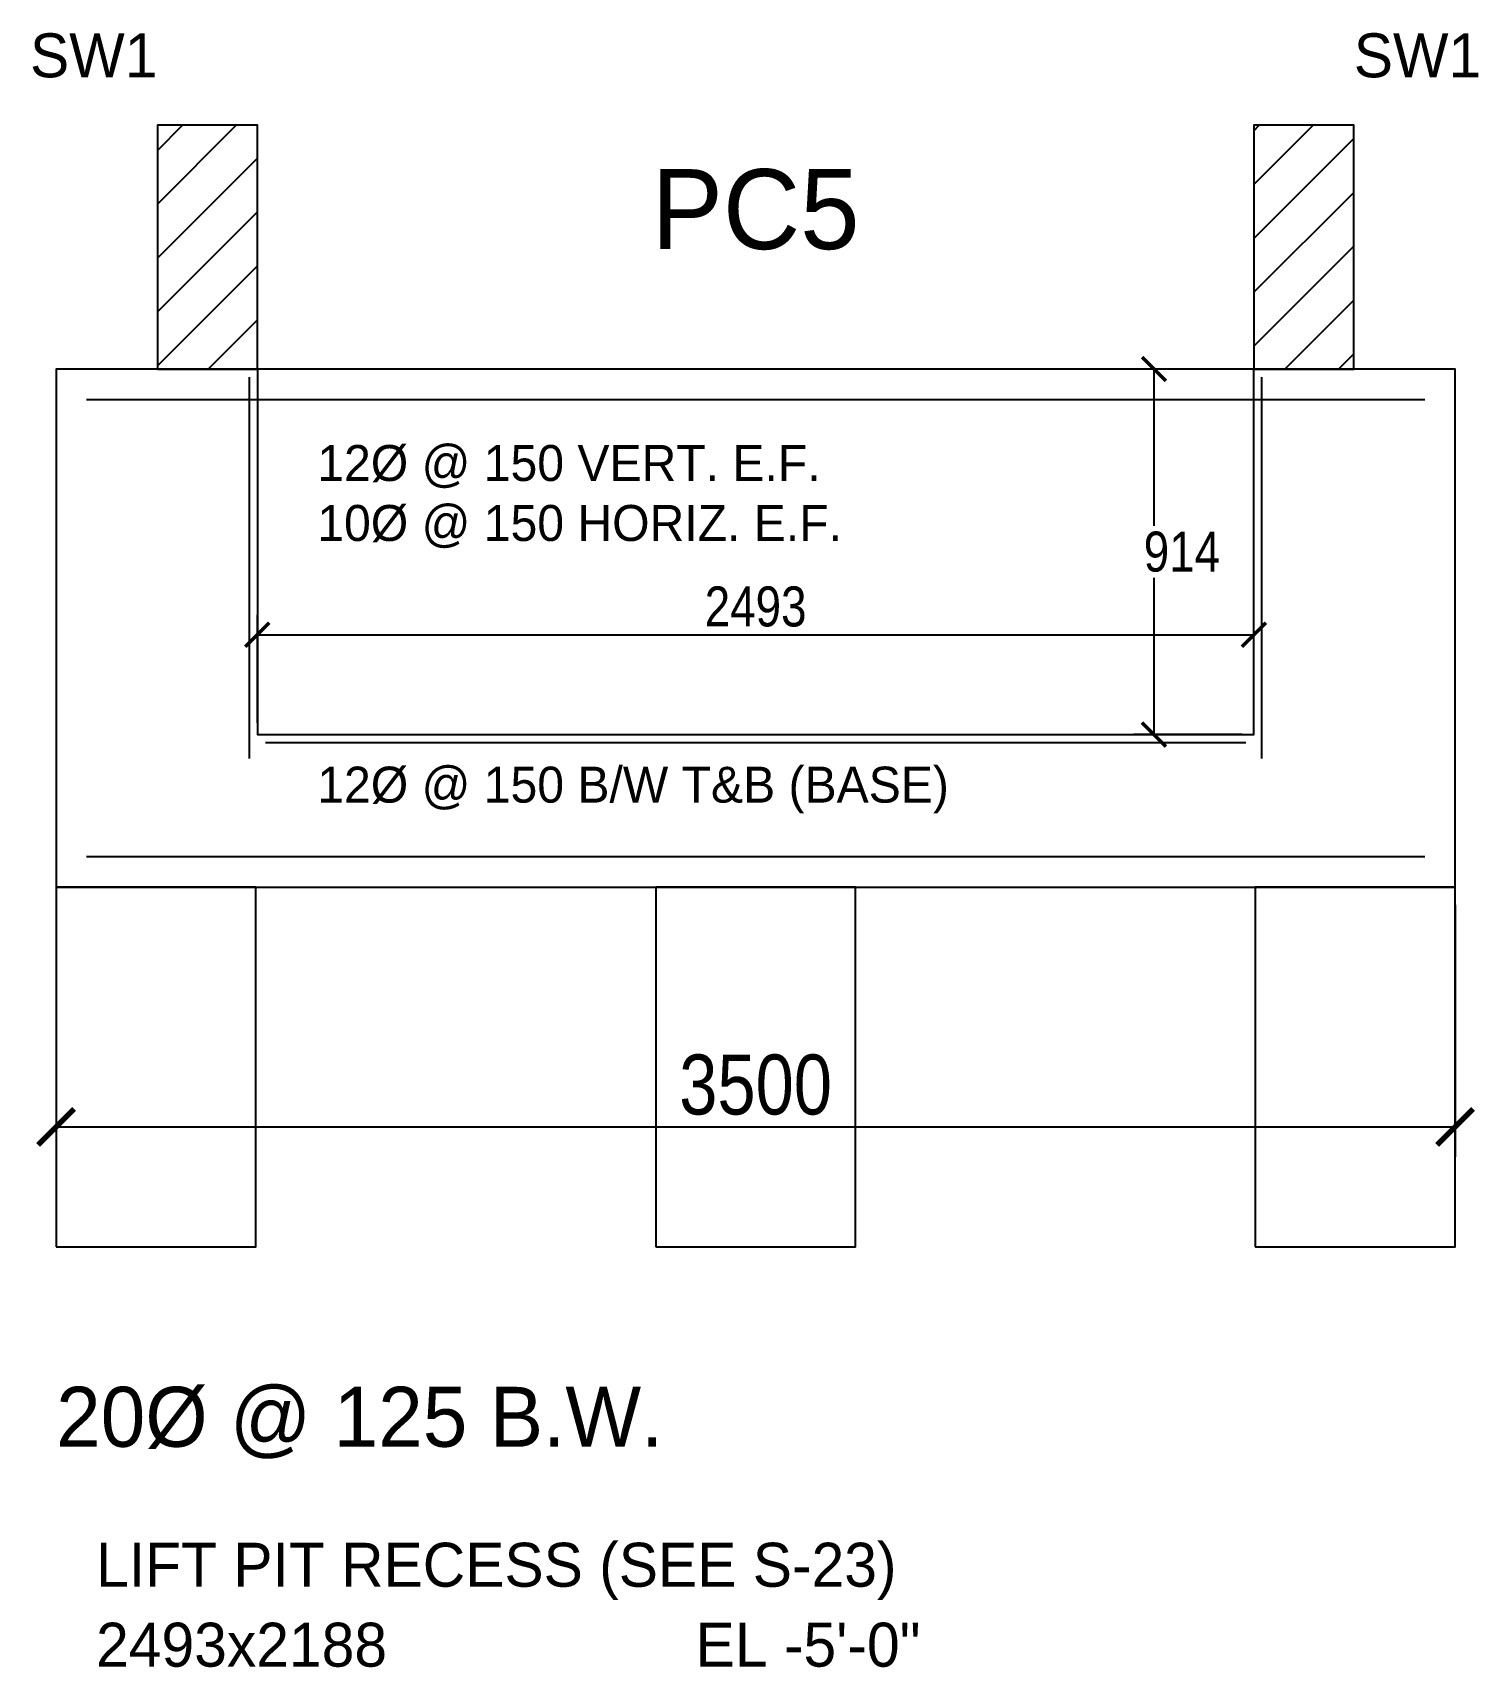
# Model space of a CAD drawing. Extents: x -4369 to 1422622, y -1410602 to 19948.
# Drawn here: x 1198191 to 1201808, y -203247 to -199159 of the extents above; entities that cross this region are included whole.
import ezdxf
from ezdxf.enums import TextEntityAlignment as Align

# ---------------------------------------------------------------- set-up
doc = ezdxf.new("R2010")
doc.units = 0
for name, color, linetype in [('Dimension', 6, 'Continuous'), ('Foundation', 3, 'Continuous'), ('Hatch', 9, 'Continuous'), ('Rod-1', 6, 'Continuous'), ('Rod-2', 2, 'Continuous'), ('Text-1', 7, 'Continuous'), ('Text-2', 7, 'Continuous'), ('Wall', 1, 'Continuous')]:
    doc.layers.add(name, color=color, linetype=linetype)
doc.styles.add('OpenSansCondensed-Light', font='OpenSansCondensed-Light.ttf')
doc.dimstyles.new('EZDXF', dxfattribs={"dimtxt": 0.25, "dimasz": 0.175, "dimexe": 0.375, "dimexo": 0.125, "dimgap": 0.1, "dimtad": 1, "dimlfac": 100, "dimzin": 12, "dimdsep": 46, "dimtxsty": 'OpenSansCondensed-Light', "dimblk": 'ARCHTICK', "dimcen": 2.5, "dimazin": 3, "dimtfac": 0.5, "dimtmove": 2, "dimatfit": 3})

msp = doc.modelspace()

# ---------------------------------------------------------------- texts
at = {"layer": 'Text-1'}
msp.add_text('SW1', height=110, dxfattribs=at).set_placement((1198503.4, -199270.4), align=Align.RIGHT)
msp.add_text('SW1', height=110, dxfattribs=at).set_placement((1201496.6, -199270.4))
msp.add_text('PC5', height=200, dxfattribs=at).set_placement((1200000, -199700), align=Align.CENTER)
at = {"layer": 'Text-2'}
for s, height, p in [('12%%C @ 150 VERT. E.F.', 90, (1198903.4, -200280)), ('10%%C @ 150 HORIZ. E.F.', 90, (1198903.4, -200430)), ('12%%C @ 150 B/W T&B (BASE)', 90, (1198903.4, -201084.4)), ('20%%C @ 125 B.W.', 150, (1198250, -202695.4)), ('LIFT PIT RECESS (SEE S-23)', 110, (1198350, -203045.4)), ('2493x2188', 110, (1198350, -203245.4)), ('EL -5\'-0"', 110, (1199850, -203245.4))]:
    msp.add_text(s, height=height, dxfattribs=at).set_placement(p)

# ---------------------------------------------------------------- blocks, each defined once
blk = doc.blocks.new('_ARCHTICK')
at = {"color": 0, "linetype": 'BYBLOCK', "const_width": 0.15}
blk.add_lwpolyline([(-0.5, -0.5), (0.5, 0.5)], dxfattribs=at)

# ---------------------------------------------------------------- dimensions: what is measured, and where the dimension line sits
at = {"layer": 'Dimension'}
msp.add_linear_dim(base=(1200996.6, -200000), p1=(1201246.6, -200000), p2=(1201246.6, -200914.4), angle=90, dimstyle='EZDXF', override={"dimtxt": 100, "dimasz": 60, "dimexe": 50, "dimexo": 30, "dimgap": 20, "dimtad": 1, "dimtih": 1, "dimtoh": 1, "dimdec": 0, "dimlfac": 1}, dxfattribs=at).render()
for base, p1, p2, override in [((1198753.4, -200664.4), (1198753.4, -200914.4), (1201246.6, -200914.4), {"dimtxt": 100, "dimasz": 60, "dimexe": 50, "dimexo": 30, "dimgap": 20, "dimtad": 1, "dimtih": 1, "dimtoh": 1, "dimdec": 0, "dimlfac": 1}), ((1198250, -201895.4), (1198250, -201295.4), (1201750, -201295.4), {"dimtxt": 150, "dimasz": 90, "dimexe": 75, "dimexo": 45, "dimgap": 30, "dimtad": 1, "dimtih": 1, "dimtoh": 1, "dimdec": 0, "dimlfac": 1})]:
    msp.add_linear_dim(base=base, p1=p1, p2=p2, dimstyle='EZDXF', override=override, dxfattribs=at).render()

# ---------------------------------------------------------------- hatches: boundary and pattern name
at = {"layer": 'Hatch'}
h = msp.add_hatch(dxfattribs=at)
h.set_pattern_fill('ANSI31', scale=30)
h.paths.add_polyline_path([(1198503.4, -200000), (1198753.4, -200000), (1198753.4, -199390.4), (1198503.4, -199390.4)])
h = msp.add_hatch(dxfattribs=at)
h.set_pattern_fill('ANSI31', scale=30)
h.paths.add_polyline_path([(1201246.6, -200000), (1201496.6, -200000), (1201496.6, -199390.4), (1201246.6, -199390.4)])

# ---------------------------------------------------------------- linework, layer by layer
at = {"layer": 'Foundation'}
for points in [[(1198250, -201295.4), (1201750, -201295.4), (1201750, -200000), (1198250, -200000)], [(1198250, -202195.4), (1198750, -202195.4), (1198750, -201295.4), (1198250, -201295.4)], [(1198250, -202195.4), (1198750, -202195.4), (1198750, -201295.4), (1198250, -201295.4)], [(1198250, -202195.4), (1198750, -202195.4), (1198750, -201295.4), (1198250, -201295.4)], [(1199750, -202195.4), (1200250, -202195.4), (1200250, -201295.4), (1199750, -201295.4)], [(1199750, -202195.4), (1200250, -202195.4), (1200250, -201295.4), (1199750, -201295.4)], [(1199750, -202195.4), (1200250, -202195.4), (1200250, -201295.4), (1199750, -201295.4)], [(1201250, -202195.4), (1201750, -202195.4), (1201750, -201295.4), (1201250, -201295.4)], [(1201250, -202195.4), (1201750, -202195.4), (1201750, -201295.4), (1201250, -201295.4)], [(1201250, -202195.4), (1201750, -202195.4), (1201750, -201295.4), (1201250, -201295.4)]]:
    msp.add_lwpolyline(points, close=True, dxfattribs=at)
msp.add_lwpolyline([(1198753.4, -200000), (1198753.4, -200914.4), (1201246.6, -200914.4), (1201246.6, -200000)], dxfattribs=at)
at = {"layer": 'Rod-1'}
for p, q in [((1198733.4, -200974.4), (1198733.4, -200020)), ((1201266.6, -200974.4), (1201266.6, -200020)), ((1198326, -201219.4), (1201674, -201219.4))]:
    msp.add_line(p, q, dxfattribs=at)
at = {"layer": 'Rod-2'}
for p, q in [((1198326, -200076), (1201674, -200076)), ((1198773.4, -200934.4), (1201226.6, -200934.4))]:
    msp.add_line(p, q, dxfattribs=at)
at = {"layer": 'Wall'}
for points in [[(1198503.4, -200000), (1198753.4, -200000), (1198753.4, -199390.4), (1198503.4, -199390.4)], [(1201246.6, -200000), (1201496.6, -200000), (1201496.6, -199390.4), (1201246.6, -199390.4)]]:
    msp.add_lwpolyline(points, close=True, dxfattribs=at)

msp.set_redraw_order([(e.dxf.handle, doc.entitydb.next_handle()) for e in msp.query("TEXT MTEXT ATTDEF DIMENSION ARC_DIMENSION")])  # texts and dimensions are drawn at this point

doc.saveas('drawing.dxf')
